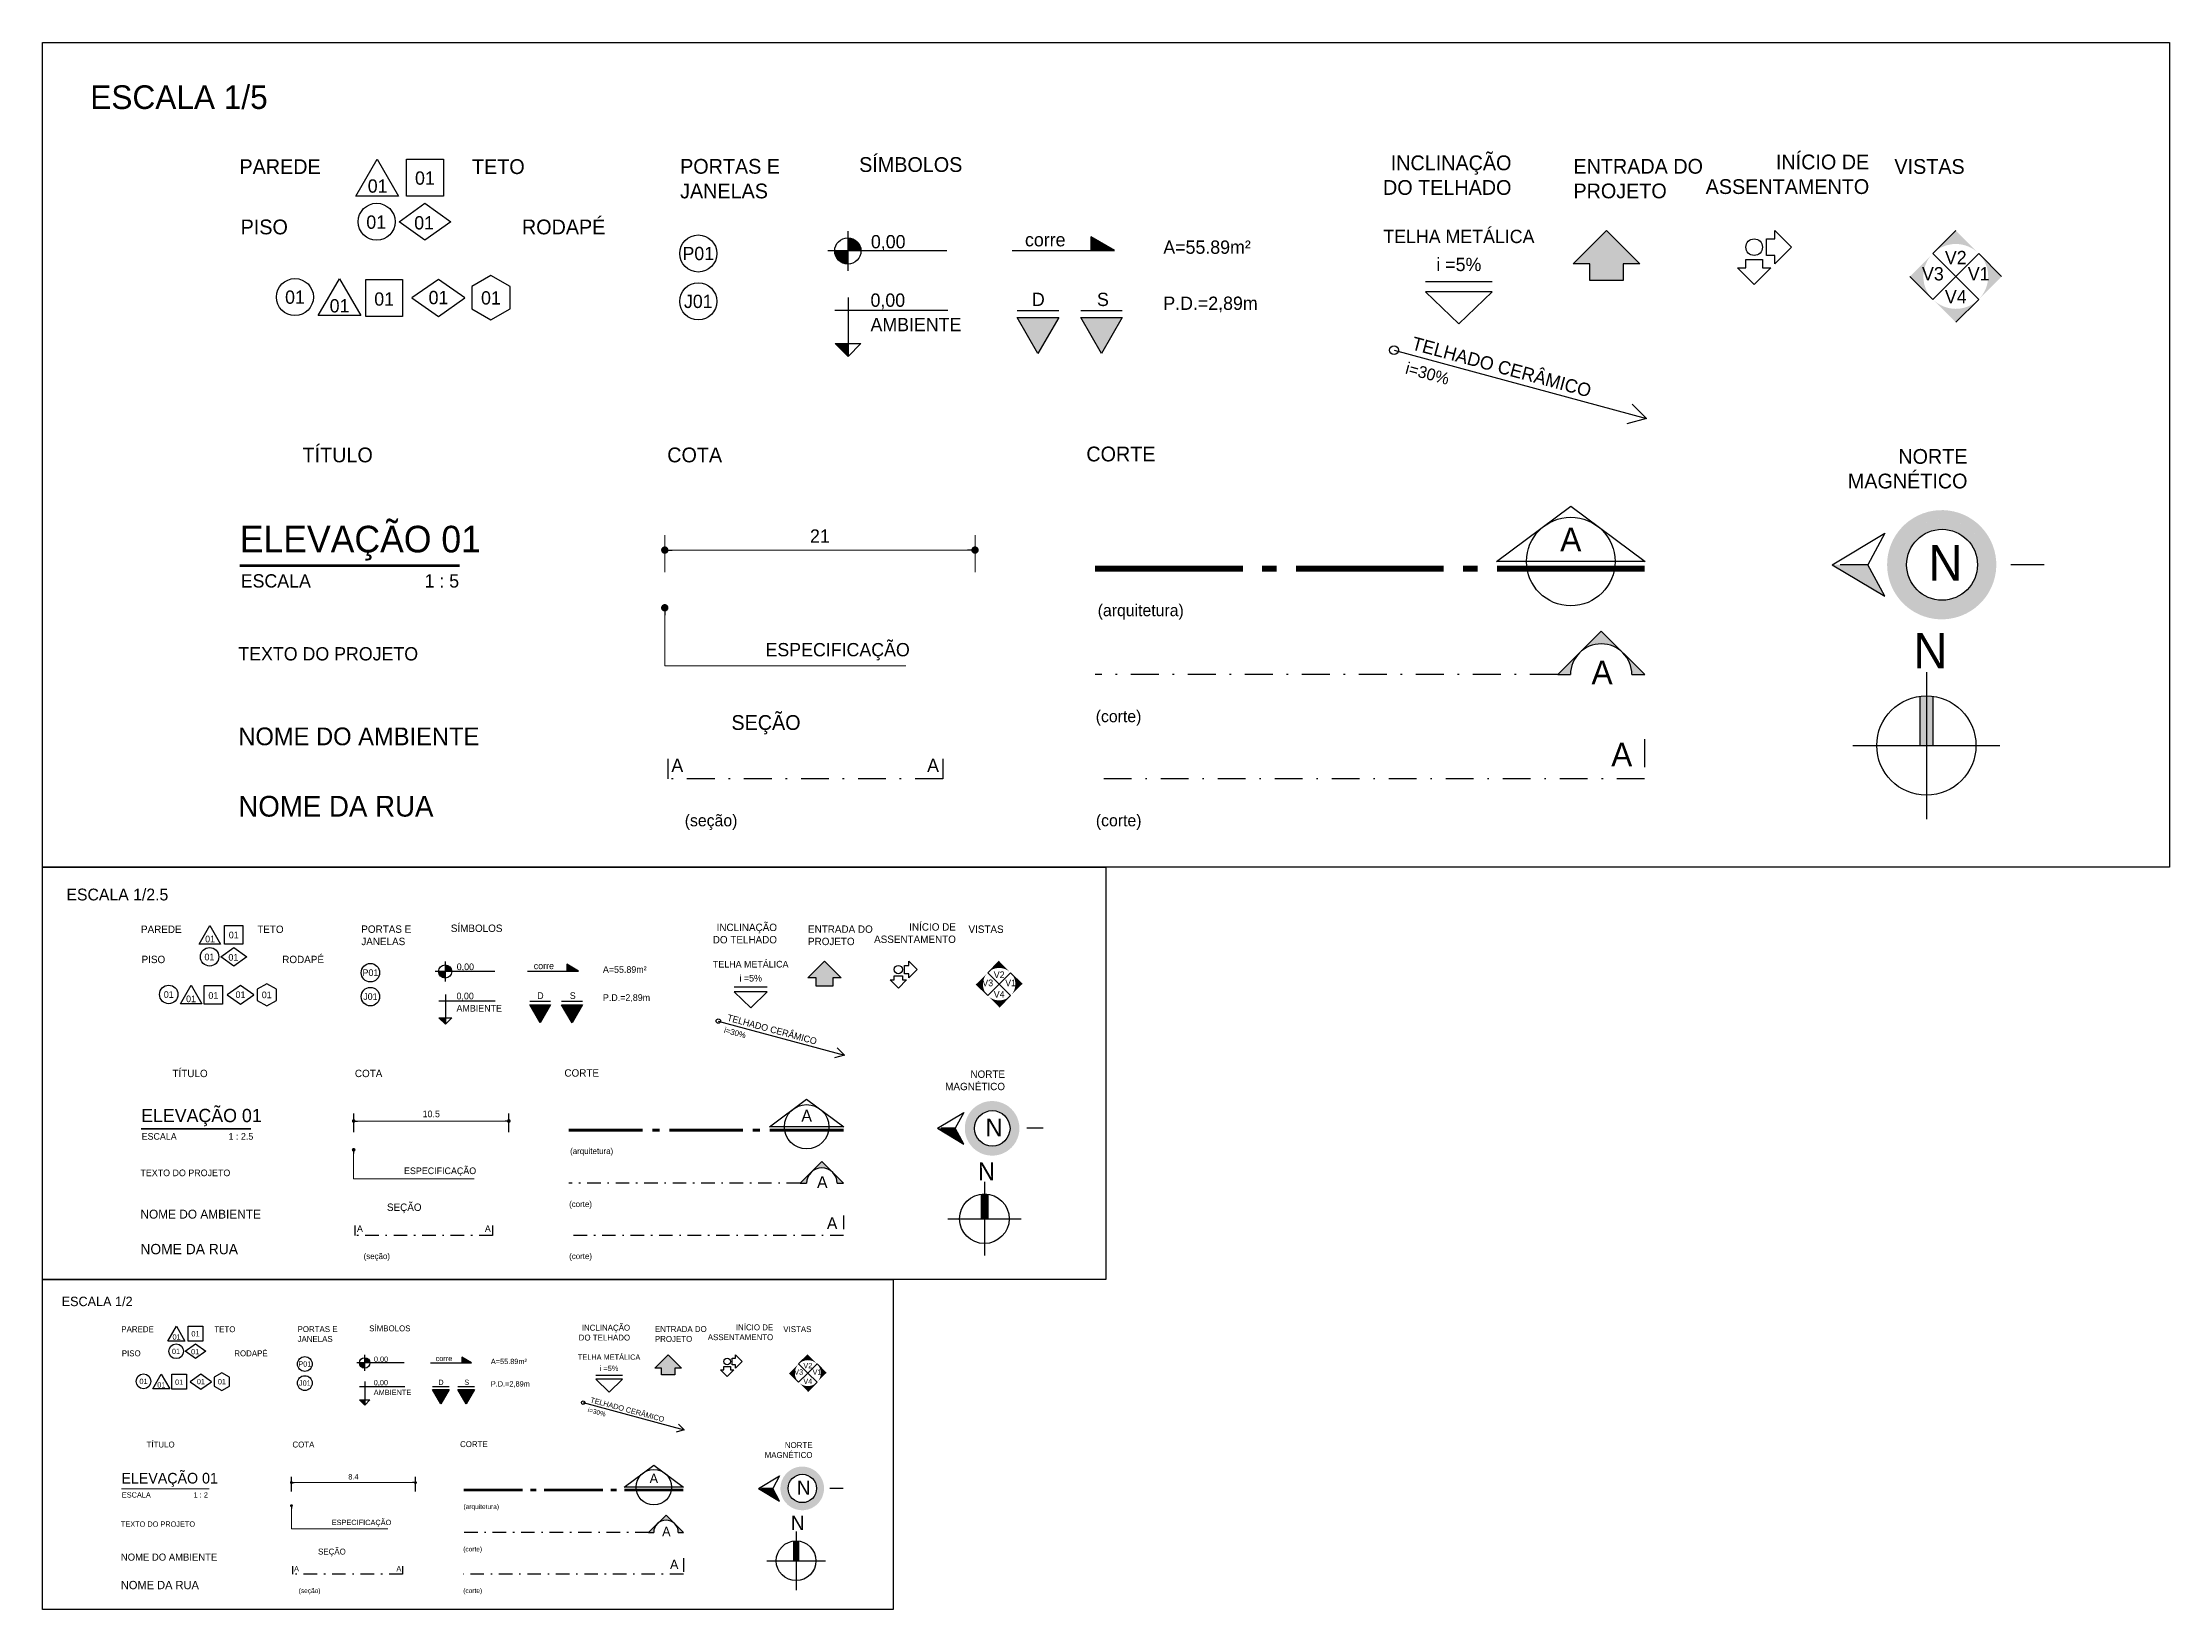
# Model space of a CAD drawing. Header units: centimetres. Extents: x 0 to 1311401, y -389375 to 85618.
# Drawn here: x 40300.7 to 40444.7, y -70903.7 to -70797.6 of the extents above; entities that cross this region are included whole.
import ezdxf
from ezdxf.enums import TextEntityAlignment as Align

# ---------------------------------------------------------------- set-up
doc = ezdxf.new("R2010")
doc.units = ezdxf.units.CM
doc.header["$LTSCALE"] = 4
doc.linetypes.add('DASHDOT', pattern=[25.4, 12.7, -6.35, 0, -6.35])
for name, color, linetype in [('B-CORTE', 4, 'DASHDOT'), ('B-COTAS', 1, 'Continuous'), ('B-SIMBOLOS', 2, 'Continuous'), ('C-TEXTO-02', 2, 'Continuous')]:
    doc.layers.add(name, color=color, linetype=linetype)
doc.layers.add('C-TEXTO-01', color=2, linetype='Continuous', lineweight=20)
doc.layers.add('C-TEXTO-03', color=2, linetype='Continuous', lineweight=20)
doc.styles.add('Esc.2', font='ERASLGHT.TTF', dxfattribs={"height": 0.36})
doc.styles.add('Esc.2.5', font='ERASLGHT.TTF', dxfattribs={"height": 0.45})
doc.styles.add('Esc.5', font='ERASLGHT.TTF', dxfattribs={"height": 0.9})
doc.styles.add('RSA', font='arial.ttf')
doc.styles.add('S0', font='ERASDEMI.TTF')
doc.styles.add('S1', font='romans.shx', dxfattribs={"height": 100})
doc.styles.add('S2', font='romans.shx', dxfattribs={"height": 0.2})
doc.styles.add('Símbolos', font='ERASLGHT.TTF')
doc.dimstyles.new('ARQ2', dxfattribs={"dimscale": 2, "dimtxt": 0.36, "dimasz": 0.1, "dimexe": 0.2, "dimexo": 0.2, "dimgap": 0.1, "dimtad": 1, "dimzin": 12, "dimdsep": 46, "dimtxsty": 'Esc.2', "dimblk1": 'DOT', "dimblk2": 'DOT', "dimsah": 1, "dimcen": 0.4, "dimclrd": 256, "dimclre": 256, "dimclrt": 2, "dimadec": 0, "dimazin": 0, "dimtfac": 1, "dimtix": 1, "dimtmove": 2, "dimatfit": 3, "dimldrblk": 'DOT', "dimfxl": 0.3, "dimfxlon": 1, "dimtolj": 1, "dimtzin": 12, "dimlwd": 9, "dimarcsym": 0})
doc.dimstyles.new('ARQ2.5', dxfattribs={"dimscale": 2.5, "dimtxt": 0.45, "dimasz": 0.1, "dimexe": 0.2, "dimexo": 0.2, "dimgap": 0.1, "dimtad": 1, "dimzin": 12, "dimdsep": 46, "dimtxsty": 'Esc.2.5', "dimblk1": 'DOT', "dimblk2": 'DOT', "dimsah": 1, "dimcen": 0.4, "dimclrd": 256, "dimclre": 256, "dimclrt": 2, "dimadec": 0, "dimazin": 0, "dimtfac": 1, "dimtix": 1, "dimtmove": 2, "dimatfit": 3, "dimldrblk": 'DOT', "dimfxl": 0.3, "dimfxlon": 1, "dimtolj": 1, "dimtzin": 12, "dimlwd": 9, "dimarcsym": 0})
doc.dimstyles.new('ARQ5', dxfattribs={"dimscale": 5, "dimtxt": 0.9, "dimasz": 0.1, "dimexe": 0.2, "dimexo": 0.2, "dimgap": 0.1, "dimtad": 1, "dimzin": 12, "dimdsep": 46, "dimtxsty": 'Esc.5', "dimblk1": 'DOT', "dimblk2": 'DOT', "dimsah": 1, "dimcen": 0.4, "dimclrd": 256, "dimclre": 256, "dimclrt": 2, "dimadec": 0, "dimazin": 0, "dimtfac": 1, "dimtix": 1, "dimtmove": 2, "dimatfit": 3, "dimldrblk": 'DOT', "dimfxl": 0.3, "dimfxlon": 1, "dimtolj": 1, "dimtzin": 12, "dimlwd": 9, "dimlwe": 9, "dimarcsym": 0})

msp = doc.modelspace()

# ---------------------------------------------------------------- texts
at = {"layer": 'B-COTAS', "color": 2, "attachment_point": 1}
for insert, char_height, width, style in [((40349.679, -70838.26), 0.9, 9.19698, 'Esc.5'), ((40325.208, -70873.753), 0.45, 4.59849, 'Esc.2.5'), ((40320.313, -70897.595), 0.36, 3.67879, 'Esc.2')]:
    msp.add_mtext('ESPECIFICAÇÃO', dxfattribs=dict(at, insert=insert, char_height=char_height, width=width, style=style))
at = {"layer": 'C-TEXTO-01', "attachment_point": 7, "style": 'Símbolos'}
for s, insert, char_height in [('corre', (40367.243, -70811.429), 0.9), ('A=55.89m²', (40376.606, -70811.932), 0.9), ('P.D.=2,89m', (40376.606, -70815.883), 0.9), ('corre', (40333.989, -70860.337), 0.45), ('A=55.89m²', (40338.671, -70860.589), 0.45), ('P.D.=2,89m', (40338.671, -70862.564), 0.45), ('corre', (40327.339, -70886.862), 0.36), ('A=55.89m²', (40331.084, -70887.064), 0.36), ('P.D.=2,89m', (40331.084, -70888.644), 0.36)]:
    msp.add_mtext(s, dxfattribs=dict(at, insert=insert, char_height=char_height))
at = {"layer": 'C-TEXTO-01', "attachment_point": 1, "style": 'Símbolos'}
for s, insert, char_height, width in [('TEXTO DO PROJETO', (40313.99, -70838.54), 0.9, 19.59044), ('A', (40405.595, -70839.447), 1.6, 2.48904), ('A', (40406.925, -70845.009), 1.6, 2.26523), ('TEXTO DO PROJETO', (40307.363, -70873.893), 0.45, 9.79522), ('A', (40353.165, -70874.346), 0.8, 1.24452), ('A', (40353.831, -70877.127), 0.8, 1.13262), ('TEXTO DO PROJETO', (40306.038, -70897.707), 0.36, 7.83618), ('A', (40342.68, -70898.07), 0.64, 0.99562), ('A', (40343.212, -70900.295), 0.64, 0.90609)]:
    msp.add_mtext(s, dxfattribs=dict(at, insert=insert, char_height=char_height, width=width))
at = {"layer": 'C-TEXTO-02', "attachment_point": 7, "style": 'Símbolos'}
for insert, char_height in [((40314.088, -70832.68), 1.8), ((40307.412, -70870.963), 0.9), ((40306.077, -70895.363), 0.72)]:
    msp.add_mtext('ELEVAÇÃO 01', dxfattribs=dict(at, insert=insert, char_height=char_height))
at = {"layer": 'C-TEXTO-02', "attachment_point": 1, "style": 'Símbolos'}
for s, insert, char_height, width in [('ESCALA                       1 : 5', (40314.152, -70833.605), 0.9, 20.2541), ('NOME DO AMBIENTE', (40313.99, -70843.979), 1.2, 19.59044), ('ESCALA                     1 : 2.5', (40307.444, -70871.425), 0.45, 10.12705), ('NOME DO AMBIENTE', (40307.363, -70876.612), 0.6, 9.79522), ('ESCALA                     1 : 2', (40306.103, -70895.733), 0.36, 8.10164), ('NOME DO AMBIENTE', (40306.038, -70899.882), 0.48, 7.83618)]:
    msp.add_mtext(s, dxfattribs=dict(at, insert=insert, char_height=char_height, width=width))
at = {"layer": 'C-TEXTO-03', "attachment_point": 1, "style": 'Símbolos'}
for s, insert, char_height, width in [('A', (40343.305, -70846.088), 0.9, 1.02955), ('A', (40360.617, -70846.088), 0.9, 1.02955), ('NOME DA RUA', (40313.99, -70848.607), 1.4, 19.59044), ('A', (40322.021, -70877.667), 0.45, 0.51478), ('A', (40330.677, -70877.667), 0.45, 0.51478), ('NOME DA RUA', (40307.363, -70878.926), 0.7, 9.79522), ('A', (40317.764, -70900.726), 0.36, 0.41182), ('A', (40324.689, -70900.726), 0.36, 0.41182), ('NOME DA RUA', (40306.038, -70901.733), 0.56, 7.83618)]:
    msp.add_mtext(s, dxfattribs=dict(at, insert=insert, char_height=char_height, width=width))
at = {"layer": 'DEFPOINTS', "color": 9, "attachment_point": 7, "style": 'Símbolos'}
for s, insert, char_height in [('ESCALA 1/5', (40303.968, -70802.141), 1.6), ('ESCALA 1/2.5', (40302.352, -70855.693), 0.8), ('ESCALA 1/2', (40302.029, -70883.147), 0.64)]:
    msp.add_mtext(s, dxfattribs=dict(at, insert=insert, char_height=char_height))
at = {"layer": 'DEFPOINTS', "attachment_point": 3, "style": 'Símbolos'}
for s, insert, char_height, width in [('INÍCIO DE \\PASSENTAMENTO', (40424.391, -70805.204), 1, 9.02576), ('\\A1;\\pxql;PAREDE', (40323.092, -70805.52), 1, 9.02576), ('\\A1;\\pxql;TETO', (40338.836, -70805.52), 1, 9.02576), ('\\A1;\\pxql;PORTAS E JANELAS', (40352.922, -70805.5), 1, 9.02576), ('\\A1;SÍMBOLOS', (40363.002, -70805.379), 1, 9.02576), ('INCLINAÇÃO\\PDO TELHADO', (40400.172, -70805.263), 1, 9.02576), ('\\pxql;ENTRADA DO\\PPROJETO', (40413.395, -70805.497), 1, 9.02576), ('{\\fAvantGarde Bk BT|b0|i0|c0|p34;VISTAS}', (40430.853, -70805.509), 1, 9.02576), ('\\A1;\\pxql;{\\fAvantGarde Bk BT|b0|i0|c0|p34;PISO}', (40323.173, -70809.602), 1, 9.02576), ('\\A1;RODAPÉ', (40338.836, -70809.602), 1, 9.02576), ('\\A1;{\\fAvantGarde Bk BT|b0|i0|c0|p34;TÍTULO}', (40323.092, -70825.031), 1, 9.02576), ('\\A1;\\pxql;COTA ', (40352.051, -70825.031), 1, 9.02576), ('{\\fAvantGarde Bk BT|b0|i0|c0|p34;CORTE }', (40376.076, -70824.968), 1, 9.02576), ('NORTE MAGNÉTICO', (40431.043, -70825.131), 1, 9.02576), ('{\\fAvantGarde Bk BT|b0|i0|c0|p34;(arquitetura)}', (40377.991, -70835.643), 0.8, 9.02576), ('{\\fAvantGarde Bk BT|b0|i0|c0|p34;SEÇÃO}', (40352.051, -70843.141), 1, 9.02576), ('{\\fAvantGarde Bk BT|b0|i0|c0|p34;(corte)}', (40375.121, -70842.818), 0.8, 9.02576), ('(seção)', (40347.776, -70849.864), 0.8, 9.02576), ('{\\fAvantGarde Bk BT|b0|i0|c0|p34;(corte)}', (40375.13, -70849.864), 0.8, 9.02576), ('\\A1;\\pxql;PAREDE', (40311.914, -70857.383), 0.5, 4.51288), ('\\A1;\\pxql;TETO', (40319.786, -70857.383), 0.5, 4.51288), ('\\A1;\\pxql;PORTAS E JANELAS', (40326.829, -70857.373), 0.5, 4.51288), ('\\A1;SÍMBOLOS', (40331.869, -70857.312), 0.5, 4.51288), ('INCLINAÇÃO\\PDO TELHADO', (40350.454, -70857.254), 0.5, 4.51288), ('\\pxql;ENTRADA DO\\PPROJETO', (40357.066, -70857.371), 0.5, 4.51288), ('INÍCIO DE \\PASSENTAMENTO', (40362.564, -70857.225), 0.5, 4.51288), ('{\\fAvantGarde Bk BT|b0|i0|c0|p34;VISTAS}', (40365.795, -70857.377), 0.5, 4.51288), ('\\A1;\\pxql;{\\fAvantGarde Bk BT|b0|i0|c0|p34;PISO}', (40311.955, -70859.424), 0.5, 4.51288), ('\\A1;RODAPÉ', (40319.786, -70859.424), 0.5, 4.51288), ('\\A1;{\\fAvantGarde Bk BT|b0|i0|c0|p34;TÍTULO}', (40311.914, -70867.138), 0.5, 4.51288), ('\\A1;\\pxql;COTA ', (40326.394, -70867.138), 0.5, 4.51288), ('{\\fAvantGarde Bk BT|b0|i0|c0|p34;CORTE }', (40338.406, -70867.107), 0.5, 4.51288), ('NORTE MAGNÉTICO', (40365.89, -70867.188), 0.5, 4.51288), ('{\\fAvantGarde Bk BT|b0|i0|c0|p34;(arquitetura)}', (40339.364, -70872.444), 0.4, 4.51288), ('{\\fAvantGarde Bk BT|b0|i0|c0|p34;SEÇÃO}', (40326.394, -70876.193), 0.5, 4.51288), ('{\\fAvantGarde Bk BT|b0|i0|c0|p34;(corte)}', (40337.929, -70876.032), 0.4, 4.51288), ('(seção)', (40324.256, -70879.555), 0.4, 4.51288), ('{\\fAvantGarde Bk BT|b0|i0|c0|p34;(corte)}', (40337.933, -70879.555), 0.4, 4.51288), ('\\A1;\\pxql;PAREDE', (40309.679, -70884.499), 0.4, 3.6103), ('\\A1;\\pxql;TETO', (40315.976, -70884.499), 0.4, 3.6103), ('\\A1;\\pxql;PORTAS E JANELAS', (40321.61, -70884.491), 0.4, 3.6103), ('\\A1;SÍMBOLOS', (40325.643, -70884.442), 0.4, 3.6103), ('INCLINAÇÃO\\PDO TELHADO', (40340.511, -70884.396), 0.4, 3.6103), ('\\pxql;ENTRADA DO\\PPROJETO', (40345.8, -70884.49), 0.4, 3.6103), ('INÍCIO DE \\PASSENTAMENTO', (40350.198, -70884.372), 0.4, 3.6103), ('{\\fAvantGarde Bk BT|b0|i0|c0|p34;VISTAS}', (40352.783, -70884.494), 0.4, 3.6103), ('\\A1;\\pxql;PISO', (40309.711, -70886.132), 0.4, 3.6103), ('\\A1;RODAPÉ', (40315.976, -70886.132), 0.4, 3.6103), ('\\A1;TÍTULO', (40309.679, -70892.303), 0.4, 3.6103), ('\\A1;\\pxql;COTA ', (40321.262, -70892.303), 0.4, 3.6103), ('CORTE ', (40330.872, -70892.278), 0.4, 3.6103), ('NORTE MAGNÉTICO', (40352.859, -70892.343), 0.4, 3.6103), ('(arquitetura)', (40331.638, -70896.548), 0.32, 3.6103), ('SEÇÃO', (40321.262, -70899.547), 0.4, 3.6103), ('(corte)', (40330.49, -70899.418), 0.32, 3.6103), ('(seção)', (40319.552, -70902.236), 0.32, 3.6103), ('(corte)', (40330.494, -70902.236), 0.32, 3.6103)]:
    msp.add_mtext(s, dxfattribs=dict(at, insert=insert, char_height=char_height, width=width))

# ---------------------------------------------------------------- blocks, each defined once
blk = doc.blocks.new('PADRÃO - ESPECIFICAÇÕES')
blk.add_lwpolyline([(-168, 276), (-24, 26), (-312, 26), (-168, 276)])
for points in [[(31, 276), (281, 276), (281, 26), (31, 26)], [(-19, -147), (156, -22), (331, -147), (156, -272)]]:
    blk.add_lwpolyline(points, close=True)
blk.add_circle((-171, -147), 125)
at = {"style": 'S1'}
for tag, p in [('PAREDE', (-164, 50)), ('TETO', (156, 103)), ('PISO', (-151, -195)), ('RODAPÉ', (156, -217))]:
    blk.add_attdef(tag, text='', height=100, dxfattribs=at).set_placement(p, align=Align.CENTER)
blk = doc.blocks.new('*U32')
blk.add_lwpolyline([(0.288, 0), (-0.288, 0), (0, 0.498)], close=True)
at = {"style": 'S2'}
blk.add_attdef('PAREDE', text='', height=0.2, dxfattribs=at).set_placement((0, 0.041), align=Align.CENTER)
blk = doc.blocks.new('PADRÃO - PISO')
blk.add_circle((0, 0), 0.25)
at = {"style": 'S2'}
blk.add_attdef('PISO', text='', height=0.2, dxfattribs=at).set_placement((0, -0.092), align=Align.CENTER)
blk = doc.blocks.new('PADRÃO - TETO')
blk.add_lwpolyline([(-0.25, -0.25), (-0.25, 0.25), (0.25, 0.25), (0.25, -0.25)], close=True)
at = {"style": 'S2'}
blk.add_attdef('TETO', text='', height=0.2, dxfattribs=at).set_placement((0, -0.105), align=Align.CENTER)
blk = doc.blocks.new('*U45')
blk.add_lwpolyline([(0.359, 0.25), (0, 0.5), (0, 0.5), (-0.359, 0.25), (-0.359, 0.25), (0, 0), (0.359, 0.25)])
at = {"style": 'S2'}
blk.add_attdef('RODAPÉ', text='', height=0.2, dxfattribs=at).set_placement((0, 0.145), align=Align.CENTER)
blk = doc.blocks.new('PADRÃO - DIVERSOS')
blk.add_lwpolyline([(0, 0.3), (-0.26, 0.15), (-0.26, -0.15), (0, -0.3), (0.26, -0.15), (0.26, 0.15)], close=True)
at = {"style": 'S2'}
blk.add_attdef('DIVERSOS', text='', height=0.2, dxfattribs=at).set_placement((0, -0.092), align=Align.CENTER)
blk = doc.blocks.new('*U42')
blk.add_hatch(color=256).paths.add_polyline_path([(0.485, 0.485), (0.97, 0), (0.485, -0.485, 0.414214)])
for p, q in [((0.485, 0.485), (0, 0)), ((0.97, 0), (0.485, 0.485)), ((0, 0), (0.485, -0.485))]:
    blk.add_line(p, q)
at = {"layer": 'B-SIMBOLOS', "style": 'S2'}
blk.add_attdef('V1-V2-V3-V4', text='', height=0.2, dxfattribs=at).set_placement((0.485, -0.086), align=Align.CENTER)
blk = doc.blocks.new('*U29')
blk.add_hatch(color=256).paths.add_polyline_path([(0.485, -0.485), (0, -0.97), (-0.485, -0.485, 0.414214)])
for p, q in [((0, 0), (-0.485, -0.485)), ((0.485, -0.485), (0, 0)), ((0, -0.97), (0.485, -0.485))]:
    blk.add_line(p, q)
at = {"layer": 'B-SIMBOLOS', "style": 'S2'}
blk.add_attdef('V1-V2-V3-V4', text='', height=0.2, dxfattribs=at).set_placement((0, -0.571), align=Align.CENTER)
blk = doc.blocks.new('*U30')
blk.add_hatch(color=256).paths.add_polyline_path([(-0.485, -0.485), (-0.97, 0), (-0.485, 0.485, 0.414214)])
for p, q in [((0, 0), (-0.485, 0.485)), ((-0.485, -0.485), (0, 0)), ((-0.97, 0), (-0.485, -0.485))]:
    blk.add_line(p, q)
at = {"layer": 'B-SIMBOLOS', "style": 'S2'}
blk.add_attdef('V1-V2-V3-V4', text='', height=0.2, dxfattribs=at).set_placement((-0.485, -0.086), align=Align.CENTER)
blk = doc.blocks.new('*U31')
blk.add_hatch(color=256).paths.add_polyline_path([(-0.485, 0.485), (0, 0.97), (0.485, 0.485, 0.414214)])
for p, q in [((0, 0.97), (-0.485, 0.485)), ((-0.485, 0.485), (0, 0)), ((0, 0), (0.485, 0.485))]:
    blk.add_line(p, q)
at = {"layer": 'B-SIMBOLOS', "style": 'S2'}
blk.add_attdef('V1-V2-V3-V4', text='', height=0.2, dxfattribs=at).set_placement((0, 0.399), align=Align.CENTER)
blk = doc.blocks.new('*U21')
h = blk.add_hatch(color=256)
h.paths.add_polyline_path([(0.269, 0.178), (0.269, 0), (0.447, 0, 0.414214)])
h.paths.add_polyline_path([(0.269, 0), (0.091, 0, 0.414214), (0.269, -0.178)])
for p, q in [((1.61, 0), (0, 0)), ((0.269, 0.269), (0.269, -0.269))]:
    blk.add_line(p, q)
blk.add_circle((0.269, 0), 0.178)
at = {"style": 'S2'}
blk.add_attdef('NÍVEL', (0.582, 0.036), '', height=0.2, dxfattribs=at)
blk = doc.blocks.new('PADRÃO - NIVEL AMBIENTE1')
blk.add_hatch(color=256).paths.add_polyline_path([(0.269, -0.447), (0.095, -0.447), (0.269, -0.62)])
for p, q in [((0.269, 0.178), (0.269, -0.62)), ((1.621, 0), (0.091, 0)), ((0.269, -0.62), (0.095, -0.447)), ((0.095, -0.447), (0.443, -0.447)), ((0.269, -0.62), (0.443, -0.447))]:
    blk.add_line(p, q)
at = {"style": 'S2'}
for tag, p in [('NÍVEL', (0.572, 0.051)), ('AMBIENTE', (0.572, -0.28))]:
    blk.add_attdef(tag, p, '', height=0.2, dxfattribs=at)
blk = doc.blocks.new('*U33')
blk.add_line((-0.45, 0.573), (0.45, 0.573))
blk.add_lwpolyline([(0, 0), (0.45, 0.433), (-0.45, 0.433)], close=True)
at = {"style": 'S2'}
for tag, p in [('COBERTURA', (0, 1.092)), ('INCLINAÇÃO', (0, 0.713))]:
    blk.add_attdef(tag, text='', height=0.2, dxfattribs=at).set_placement(p, align=Align.CENTER)
blk = doc.blocks.new('*U48')
blk.add_line((-1779.84, 292.55), (-1792.34, 292.55))
blk.add_lwpolyline([(-1786.09, 279.72), (-1792.34, 290.55), (-1779.84, 290.55)], close=True)
at = {"layer": 'C-TEXTO-01', "style": 'Símbolos'}
blk.add_text('S', height=4, dxfattribs=at).set_placement((-1787.45, 294.03))
blk = doc.blocks.new('*U47')
blk.add_line((6.25, 12.83), (-6.25, 12.83))
blk.add_lwpolyline([(0, 0), (-6.25, 10.83), (6.25, 10.83)], close=True)
at = {"layer": 'C-TEXTO-01', "style": 'Símbolos'}
blk.add_text('D', height=4, dxfattribs=at).set_placement((-1.82, 14.31))
blk = doc.blocks.new('DOT')
at = {"color": 0, "linetype": 'ByBlock'}
blk.add_line((-0.5, 0), (-1, 0), dxfattribs=at)
at = {"color": 0, "linetype": 'ByBlock', "const_width": 0.5}
blk.add_lwpolyline([(-0.25, 0, 1), (0.25, 0, 1)], format="xyb", close=True, dxfattribs=at)
blk = doc.blocks.new('*D59')
at = {"layer": 'B-COTAS', "lineweight": 9, "transparency": 16777216}
for p, q in [((40342.86, -70833.47), (40342.86, -70830.97)), ((40343.36, -70831.97), (40363.36, -70831.97)), ((40363.86, -70833.47), (40363.86, -70830.97))]:
    blk.add_line(p, q, dxfattribs=at)
at = {"layer": 'DEFPOINTS', "color": 0, "transparency": 16777216}
for p in [(40363.86, -70831.97), (40342.86, -70839.8), (40363.86, -70839.8)]:
    blk.add_point(p, dxfattribs=at)
at = {"layer": 'B-COTAS', "lineweight": 9, "transparency": 16777216, "xscale": 0.5, "yscale": 0.5, "zscale": 0.5, "rotation": 180}
blk.add_blockref('DOT', (40342.86, -70831.97), dxfattribs=at)
at = {"layer": 'B-COTAS', "lineweight": 9, "transparency": 16777216, "xscale": 0.5, "yscale": 0.5, "zscale": 0.5}
blk.add_blockref('DOT', (40363.86, -70831.97), dxfattribs=at)
at = {"layer": 'B-COTAS', "color": 2, "transparency": 16777216, "insert": (40353.36, -70831.02), "char_height": 0.9, "attachment_point": 5, "style": 'Esc.5'}
blk.add_mtext('\\A1;21', dxfattribs=at)
blk = doc.blocks.new('_Dot')
at = {"color": 0, "linetype": 'ByBlock', "lineweight": -2}
blk.add_line((-0.5, 0), (-1, 0), dxfattribs=at)
at = {"color": 0, "linetype": 'ByBlock', "const_width": 0.5}
blk.add_lwpolyline([(-0.25, 0, 1), (0.25, 0, 1)], format="xyb", close=True, dxfattribs=at)
blk = doc.blocks.new('A$C114277C9')
h = blk.add_hatch(color=256)
h.dxf.hatch_style = 1
h.paths.add_polyline_path([(852, 148), (852, 0), (1109, 0)])
for p, q in [((0, 0), (1109, 0)), ((1109, 0), (852, 148)), ((852, 148), (852, 0))]:
    blk.add_line(p, q)
blk = doc.blocks.new('JANELA')
blk.add_circle((0, 0), 31.2)
at = {"color": 7, "style": 'RSA'}
blk.add_attdef('J', text='', height=20, dxfattribs=at).set_placement((0, 0), align=Align.MIDDLE_CENTER)
blk = doc.blocks.new('SENTIDO INCL')
for p, q in [((0, 0), (295, 0)), ((295, 0), (275.1, 11.5)), ((295, 0), (275.1, -11.5))]:
    blk.add_line(p, q)
blk.add_circle((0, 0), 5)
at = {"color": 7, "style": 'RSA'}
for tag, p in [('SENTIDO', (17.9, 6)), ('INCLINAÇÃO', (18.3, -22.1))]:
    blk.add_attdef(tag, p, '', height=15, dxfattribs=at)
blk = doc.blocks.new('*U28')
for p, q in [((-0.5, 0.25), (0, 0.75)), ((0, 0.75), (0.5, 0.25)), ((-0.25, 0.25), (-0.5, 0.25)), ((-0.25, 0), (-0.25, 0.25)), ((0.25, 0), (-0.25, 0)), ((0.5, 0.25), (0.25, 0.25)), ((0.25, 0.25), (0.25, 0))]:
    blk.add_line(p, q)
blk = doc.blocks.new('*U41')
for p, q in [((0.187, -0.125), (0.187, 0.125)), ((0.187, 0.125), (0.312, 0.125)), ((0.312, 0.25), (0.562, 0)), ((0.312, 0.125), (0.312, 0.25)), ((0.562, 0), (0.312, -0.25)), ((0, -0.562), (-0.25, -0.313)), ((-0.25, -0.313), (-0.125, -0.313)), ((-0.125, -0.313), (-0.125, -0.187)), ((-0.125, -0.187), (0.125, -0.187)), ((0.25, -0.313), (0, -0.562)), ((0.125, -0.187), (0.125, -0.313)), ((0.125, -0.313), (0.25, -0.313)), ((0.312, -0.125), (0.187, -0.125)), ((0.312, -0.25), (0.312, -0.125))]:
    blk.add_line(p, q)
blk.add_circle((0, 0), 0.125)
blk = doc.blocks.new('*U40')
blk.add_lwpolyline([(40.25, 5.28), (46.53, 0.6), (33.97, 0.6)], close=True)
at = {"ltscale": 0.7, "const_width": 0.5}
for points in [[(12.5, 0), (0, 0)], [(15.37, 0), (14.12, 0)], [(29.5, 0), (17, 0)], [(32.37, 0), (31.12, 0)], [(46.5, 0), (34, 0)]]:
    blk.add_lwpolyline(points, dxfattribs=at)
blk.add_circle((40.25, 0.6), 3.75)
at = {"style": 'S0'}
blk.add_attdef('LETRA_CORTE', text='', height=2, dxfattribs=at).set_placement((40.25, 2.48), align=Align.MIDDLE_CENTER)
blk = doc.blocks.new('A$C7EF14637')
at = {"layer": 'B-SIMBOLOS'}
h = blk.add_hatch(color=251, dxfattribs=at)
h.dxf.hatch_style = 1
h.set_gradient(color1=(90, 98, 114), color2=(235, 235, 235), tint=0.01, name='INVCYLINDER')
h.paths.add_polyline_path([(48.32, -14.64, 1), (25.76, 14.63, 1)])
h.paths.add_polyline_path([(27.68, 12.14, -1), (46.4, -12.15, -1)], flags=16)
h.paths.add_polyline_path([(29.67, 9.56, -1), (44.42, -9.58, -1)], flags=0)
h.paths.add_polyline_path([(35.01, -8.05), (33.9, -6.62), (37.87, 5.17), (29.68, -1.14), (28.69, 0.14), (39.1, 8.16), (40.16, 6.77), (36.19, -5.04), (44.39, 1.29), (45.41, -0.04)], flags=0)
h = blk.add_hatch(color=251, dxfattribs=at)
h.dxf.hatch_style = 1
h.set_gradient(color1=(90, 98, 114), color2=(235, 235, 235), tint=0.01, name='INVCYLINDER')
h.paths.add_polyline_path([(46.4, -12.15, 1), (27.68, 12.14, 1)])
h.paths.add_polyline_path([(29.67, 9.56, -1), (44.42, -9.58, -1)], flags=16)
h.paths.add_polyline_path([(35.01, -8.05), (33.9, -6.62), (37.87, 5.17), (29.68, -1.14), (28.69, 0.14), (39.1, 8.16), (40.16, 6.77), (36.19, -5.04), (44.39, 1.29), (45.41, -0.04)], flags=0)
blk.add_hatch(color=256, dxfattribs=at).paths.add_polyline_path([(0, 0), (17.83, -10.63), (12.08, 0)])
for p, q in [((0, 0), (17.83, 10.63)), ((17.83, 10.63), (12.08, 0)), ((0, 0), (17.83, -10.63)), ((12.08, 0), (2.63, 0)), ((17.83, -10.63), (12.08, 0)), ((71.68, 0), (60.42, 0))]:
    blk.add_line(p, q, dxfattribs=at)
blk.add_circle((37.16, -0.02), 11.99, dxfattribs=at)
at = {"layer": 'C-TEXTO-03', "insert": (32.52, 6.64), "char_height": 12, "width": 11.9206, "attachment_point": 1, "style": 'Símbolos'}
blk.add_mtext('N', dxfattribs=at)
blk = doc.blocks.new('A$C6AB97AFF')
at = {"layer": 'B-SIMBOLOS'}
h = blk.add_hatch(color=252, dxfattribs=at)
h.set_gradient(color1=(132, 132, 132), one_color=1, tint=1, name='INVCURVED')
h.paths.add_polyline_path([(2.19, 16.65, 0.032761), (0, 16.79), (0, 0), (2.19, 0)])
h.paths.add_polyline_path([(0, 16.79, 0.032761), (-2.19, 16.65), (-2.19, 0), (0, 0)])
for p, q in [((0, 24.86), (0, -24.86)), ((-2.19, 16.65), (-2.19, 0)), ((2.19, 16.65), (2.19, 0)), ((-24.86, 0), (24.86, 0))]:
    blk.add_line(p, q, dxfattribs=at)
blk.add_circle((0, 0), 16.79, dxfattribs=at)
at = {"layer": 'C-TEXTO-03', "insert": (-4.41, 38.08), "char_height": 12, "width": 11.9206, "attachment_point": 1, "style": 'Símbolos'}
blk.add_mtext('N', dxfattribs=at)
blk = doc.blocks.new('A$C4B335074')
at = {"layer": 'B-CORTE', "linetype": 'Continuous'}
h = blk.add_hatch(color=256, dxfattribs=at)
h.paths.add_polyline_path([(14.71, 14.71), (7.35, 7.35, -0.414214), (22.06, 7.35)])
h.paths.add_polyline_path([(22.06, 7.35, -0.198912), (25.11, 0), (29.42, 0)])
h.paths.add_polyline_path([(7.35, 7.35), (0, 0), (4.31, 0, -0.198912)])
for p, q in [((14.71, 14.71), (0, 0)), ((29.42, 0), (14.71, 14.71)), ((0, 0), (4.31, 0)), ((25.11, 0), (29.42, 0))]:
    blk.add_line(p, q, dxfattribs=at)
at = {"layer": 'B-CORTE', "linetype": 'Continuous', "ltscale": 0.4}
blk.add_arc((14.71, 0), 10.4, 0, 180, dxfattribs=at)
blk = doc.blocks.new('*D60')
at = {"layer": 'B-COTAS', "lineweight": -2, "transparency": 16777216}
for p, q in [((40321.8, -70871.36), (40321.8, -70870.11)), ((40332.3, -70871.36), (40332.3, -70870.11))]:
    blk.add_line(p, q, dxfattribs=at)
at = {"layer": 'B-COTAS', "lineweight": 9, "transparency": 16777216}
blk.add_line((40322.05, -70870.61), (40332.05, -70870.61), dxfattribs=at)
at = {"layer": 'DEFPOINTS', "color": 0, "transparency": 16777216}
for p in [(40332.3, -70870.61), (40321.8, -70874.52), (40332.3, -70874.52)]:
    blk.add_point(p, dxfattribs=at)
at = {"layer": 'B-COTAS', "lineweight": 9, "transparency": 16777216, "xscale": 0.25, "yscale": 0.25, "zscale": 0.25, "rotation": 180}
blk.add_blockref('DOT', (40321.8, -70870.61), dxfattribs=at)
at = {"layer": 'B-COTAS', "lineweight": 9, "transparency": 16777216, "xscale": 0.25, "yscale": 0.25, "zscale": 0.25}
blk.add_blockref('DOT', (40332.3, -70870.61), dxfattribs=at)
at = {"layer": 'B-COTAS', "color": 2, "transparency": 16777216, "insert": (40327.05, -70870.13), "char_height": 0.45, "attachment_point": 5, "style": 'Esc.2.5'}
blk.add_mtext('\\A1;10.5', dxfattribs=at)
blk = doc.blocks.new('*D61')
at = {"layer": 'B-COTAS', "lineweight": -2, "transparency": 16777216}
for p, q in [((40317.58, -70895.68), (40317.58, -70894.68)), ((40325.98, -70895.68), (40325.98, -70894.68))]:
    blk.add_line(p, q, dxfattribs=at)
at = {"layer": 'B-COTAS', "lineweight": 9, "transparency": 16777216}
blk.add_line((40317.78, -70895.08), (40325.78, -70895.08), dxfattribs=at)
at = {"layer": 'DEFPOINTS', "color": 0, "transparency": 16777216}
for p in [(40325.98, -70895.08), (40317.58, -70898.21), (40325.98, -70898.21)]:
    blk.add_point(p, dxfattribs=at)
at = {"layer": 'B-COTAS', "lineweight": 9, "transparency": 16777216, "xscale": 0.2, "yscale": 0.2, "zscale": 0.2, "rotation": 180}
blk.add_blockref('DOT', (40317.58, -70895.08), dxfattribs=at)
at = {"layer": 'B-COTAS', "lineweight": 9, "transparency": 16777216, "xscale": 0.2, "yscale": 0.2, "zscale": 0.2}
blk.add_blockref('DOT', (40325.98, -70895.08), dxfattribs=at)
at = {"layer": 'B-COTAS', "color": 2, "transparency": 16777216, "insert": (40321.78, -70894.69), "char_height": 0.36, "attachment_point": 5, "style": 'Esc.2'}
blk.add_mtext('\\A1;8.4', dxfattribs=at)

# ---------------------------------------------------------------- dimensions: what is measured, and where the dimension line sits
at = {"layer": 'B-COTAS'}
for base, p1, p2, dimstyle, picture, middle in [((40363.857, -70831.97), (40342.857, -70839.798), (40363.857, -70839.801), 'ARQ5', '*D59', (40353.357, -70831.015)), ((40325.985, -70895.079), (40317.585, -70898.21), (40325.985, -70898.211), 'ARQ2', '*D61', (40321.785, -70894.694))]:
    dim = msp.add_linear_dim(base=base, p1=p1, p2=p2, dimstyle=dimstyle, dxfattribs=at)
    dim.commit()
    dim.dimension.update_dxf_attribs({"geometry": picture, "text_midpoint": middle})
dim = msp.add_linear_dim(base=(40332.297, -70870.608), p1=(40321.797, -70874.522), p2=(40332.297, -70874.523), dimstyle='ARQ2.5', override={"dimtxsty": 'Esc.2.5'}, dxfattribs=at)
dim.commit()
dim.dimension.update_dxf_attribs({"geometry": '*D60', "text_midpoint": (40327.047, -70870.127)})

# ---------------------------------------------------------------- hatches: boundary and pattern name
at = {"layer": 'B-SIMBOLOS'}
h = msp.add_hatch(color=256, dxfattribs=at)
h.dxf.hatch_style = 1
h.paths.add_polyline_path([(40406.604, -70810.346), (40404.354, -70812.596), (40405.479, -70812.596), (40405.479, -70813.721), (40407.729, -70813.721), (40407.729, -70812.596), (40408.854, -70812.596)])
h = msp.add_hatch(color=256, dxfattribs=at)
h.dxf.hatch_style = 1
h.paths.add_polyline_path([(40369.527, -70816.237), (40366.714, -70816.237), (40368.12, -70818.673)])
h = msp.add_hatch(color=256, dxfattribs=at)
h.dxf.hatch_style = 1
h.paths.add_polyline_path([(40373.827, -70816.238), (40371.015, -70816.238), (40372.421, -70818.673)])
h = msp.add_hatch(color=256, dxfattribs=at)
h.dxf.hatch_style = 1
h.paths.add_polyline_path([(40353.67, -70859.796), (40352.545, -70860.921), (40353.108, -70860.921), (40353.108, -70861.483), (40354.233, -70861.483), (40354.233, -70860.921), (40354.795, -70860.921)])
h = msp.add_hatch(color=256, dxfattribs=at)
h.dxf.hatch_style = 1
h.paths.add_polyline_path([(40335.131, -70862.741), (40333.725, -70862.741), (40334.428, -70863.959)])
h = msp.add_hatch(color=256, dxfattribs=at)
h.dxf.hatch_style = 1
h.paths.add_polyline_path([(40337.282, -70862.742), (40335.875, -70862.742), (40336.579, -70863.959)])
h = msp.add_hatch(color=256, dxfattribs=at)
h.dxf.hatch_style = 1
h.paths.add_polyline_path([(40343.084, -70886.429), (40342.184, -70887.329), (40342.634, -70887.329), (40342.634, -70887.779), (40343.534, -70887.779), (40343.534, -70887.329), (40343.984, -70887.329)])
h = msp.add_hatch(color=256, dxfattribs=at)
h.dxf.hatch_style = 1
h.paths.add_polyline_path([(40328.252, -70888.786), (40327.127, -70888.786), (40327.69, -70889.76)])
h = msp.add_hatch(color=256, dxfattribs=at)
h.dxf.hatch_style = 1
h.paths.add_polyline_path([(40329.973, -70888.786), (40328.848, -70888.786), (40329.41, -70889.76)])

# ---------------------------------------------------------------- linework, layer by layer
at = {"layer": 'B-CORTE', "ltscale": 0.037}
msp.add_line((40403.307, -70840.4), (40371.99, -70840.4), dxfattribs=at)
at = {"layer": 'B-CORTE', "ltscale": 0.018}
for p, q in [((40352.022, -70874.823), (40336.363, -70874.823)), ((40341.765, -70898.451), (40329.238, -70898.451))]:
    msp.add_line(p, q, dxfattribs=at)
at = {"layer": 'B-CORTE', "ltscale": 0.037}
for points in [[(40409.19, -70844.772), (40409.19, -70847.447), (40371.99, -70847.447)], [(40361.678, -70846.109), (40361.678, -70847.447), (40343.078, -70847.447), (40343.078, -70846.109)]]:
    msp.add_lwpolyline(points, dxfattribs=at)
at = {"layer": 'B-CORTE', "ltscale": 0.018}
for points in [[(40331.207, -70877.677), (40331.207, -70878.346), (40321.907, -70878.346), (40321.907, -70877.677)], [(40354.963, -70877.009), (40354.963, -70878.346), (40336.363, -70878.346)], [(40325.113, -70900.735), (40325.113, -70901.269), (40317.673, -70901.269), (40317.673, -70900.735)], [(40344.118, -70900.2), (40344.118, -70901.269), (40329.238, -70901.269)]]:
    msp.add_lwpolyline(points, dxfattribs=at)
at = {"layer": 'C-TEXTO-01'}
for points, const_width in [([(40314.088, -70833.025), (40328.982, -70833.025)], 0.2), ([(40307.412, -70871.135), (40314.859, -70871.135)], 0.1), ([(40306.077, -70895.501), (40312.035, -70895.501)], 0.08)]:
    msp.add_lwpolyline(points, dxfattribs=dict(at, const_width=const_width))
at = {"layer": 'DEFPOINTS', "color": 9}
for points in [[(40300.736, -70797.623), (40444.716, -70797.623), (40444.716, -70853.434), (40300.736, -70853.434)], [(40300.736, -70853.434), (40372.726, -70853.434), (40372.726, -70881.34), (40300.736, -70881.34)], [(40300.736, -70881.34), (40358.328, -70881.34), (40358.328, -70903.664), (40300.736, -70903.664)]]:
    msp.add_lwpolyline(points, close=True, dxfattribs=at)

# ---------------------------------------------------------------- block references
at = {"layer": 'B-CORTE'}
for p, xscale, yscale, zscale in [((40403.307, -70840.4), 0.2000000000007276, 0.2000000000007276, 0.2000000000007276), ((40352.022, -70874.823), 0.09999999999854481, 0.09999999999854481, 0.09999999999854481), ((40341.765, -70898.451), 0.07999999999901775, 0.07999999999901775, 0.07999999999901775)]:
    msp.add_blockref('A$C4B335074', p, dxfattribs=dict(at, xscale=xscale, yscale=yscale, zscale=zscale))
at = {"layer": 'B-SIMBOLOS'}
ref = msp.add_blockref('PADRÃO - ESPECIFICAÇÕES', (40325.065, -70808.277), dxfattribs=dict(at, xscale=0.01000000000203727, yscale=0.01000000000203727, zscale=0.01000000000203727))
ref.add_attrib('RODAPÉ', '01', dxfattribs={"layer": 'C-TEXTO-01', "height": 0.9, "style": 'Símbolos'}).set_placement((40326.567, -70810.271), align=Align.CENTER)
ref.add_attrib('TETO', '01', dxfattribs={"layer": 'C-TEXTO-01', "height": 0.9, "style": 'Símbolos'}).set_placement((40326.62, -70807.244), align=Align.CENTER)
ref.add_attrib('PISO', '01', dxfattribs={"layer": 'C-TEXTO-01', "height": 0.9, "style": 'Símbolos'}).set_placement((40323.324, -70810.227), align=Align.CENTER)
ref.add_attrib('PAREDE', '01', dxfattribs={"layer": 'C-TEXTO-01', "height": 0.9, "style": 'Símbolos'}).set_placement((40323.42, -70807.782), align=Align.CENTER)
ref = msp.add_blockref('JANELA', (40345.126, -70811.899), dxfattribs=dict(at, xscale=0.04017857142753201, yscale=0.04017857142753201, zscale=0.04017857142753201))
ref.add_attrib('J', 'P01', dxfattribs={"layer": 'C-TEXTO-01', "color": 1, "height": 0.9, "style": 'Símbolos'}).set_placement((40345.126, -70811.899), align=Align.MIDDLE_CENTER)
ref = msp.add_blockref('*U21', (40353.904, -70811.728), dxfattribs=dict(at, xscale=5, yscale=5, zscale=5))
ref.add_attrib('NÍVEL', '0,00', (40356.812, -70811.549), dxfattribs={"layer": 'C-TEXTO-01', "height": 0.9, "style": 'Esc.5'})
ref = msp.add_blockref('*U33', (40396.614, -70816.655), dxfattribs=dict(at, xscale=5, yscale=5, zscale=5))
ref.add_attrib('COBERTURA', 'TELHA METÁLICA', dxfattribs={"layer": 'C-TEXTO-01', "height": 0.9, "style": 'Símbolos'}).set_placement((40396.614, -70811.194), align=Align.CENTER)
ref.add_attrib('INCLINAÇÃO', 'i =5%', dxfattribs={"layer": 'C-TEXTO-01', "height": 0.9, "style": 'Símbolos'}).set_placement((40396.614, -70813.089), align=Align.CENTER)
for name, p, xscale, yscale, zscale in [('*U28', (40406.604, -70813.721), 4.5, 4.5, 4.5), ('*U41', (40416.604, -70811.471), 4.5, 4.5, 4.5), ('A$C114277C9', (40366.374, -70811.685), 0.006249999998544808, 0.006249999998544808, 0.006249999998544808), ('*U47', (40368.12, -70818.673), 0.2249999999985448, 0.2249999999985448, 0.2249999999985448), ('*U48', (40774.292, -70881.611), 0.2249999999985448, 0.2249999999985448, 0.2249999999985448), ('A$C114277C9', (40333.555, -70860.465), 0.003124999999272404, 0.003124999999272404, 0.003124999999272404), ('*U28', (40353.67, -70861.483), 2.25, 2.25, 2.25), ('*U41', (40358.67, -70860.358), 2.25, 2.25, 2.25), ('*U47', (40334.428, -70863.959), 0.1124999999992724, 0.1124999999992724, 0.1124999999992724), ('*U48', (40537.514, -70895.428), 0.1124999999992724, 0.1124999999992724, 0.1124999999992724), ('A$C114277C9', (40326.991, -70886.965), 0.002499999999599822, 0.002499999999599822, 0.002499999999599822), ('*U28', (40343.084, -70887.779), 1.800000000000182, 1.800000000000182, 1.800000000000182), ('*U41', (40347.083, -70886.879), 1.800000000000182, 1.800000000000182, 1.800000000000182), ('*U47', (40327.69, -70889.76), 0.08999999999923602, 0.08999999999923602, 0.08999999999923602), ('*U48', (40490.159, -70914.935), 0.08999999999923602, 0.08999999999923602, 0.08999999999923602)]:
    msp.add_blockref(name, p, dxfattribs=dict(at, xscale=xscale, yscale=yscale, zscale=zscale))
ref = msp.add_blockref('*U31', (40430.251, -70813.45), dxfattribs=dict(at, xscale=3.200000000000728, yscale=3.200000000000728, zscale=3.200000000000728))
ref.add_attrib('V1-V2-V3-V4', 'V2', dxfattribs={"layer": 'C-TEXTO-01', "height": 0.9, "style": 'Símbolos'}).set_placement((40430.251, -70812.172), align=Align.MIDDLE_CENTER)
ref = msp.add_blockref('*U30', (40430.251, -70813.45), dxfattribs=dict(at, xscale=3.200000000000728, yscale=3.200000000000728, zscale=3.200000000000728))
ref.add_attrib('V1-V2-V3-V4', 'V3', dxfattribs={"layer": 'C-TEXTO-01', "height": 0.9, "style": 'Símbolos'}).set_placement((40428.7, -70813.723), align=Align.CENTER)
ref = msp.add_blockref('*U42', (40430.251, -70813.45), dxfattribs=dict(at, xscale=3.200000000000728, yscale=3.200000000000728, zscale=3.200000000000728))
ref.add_attrib('V1-V2-V3-V4', 'V1', dxfattribs={"layer": 'C-TEXTO-01', "height": 0.9, "style": 'Símbolos'}).set_placement((40431.803, -70813.723), align=Align.CENTER)
ref = msp.add_blockref('PADRÃO - PISO', (40317.825, -70814.845), dxfattribs=dict(at, xscale=5, yscale=5, zscale=5))
ref.add_attrib('PISO', '01', dxfattribs={"layer": 'C-TEXTO-01', "height": 0.9, "style": 'Símbolos'}).set_placement((40317.825, -70815.303), align=Align.CENTER)
ref = msp.add_blockref('*U32', (40320.842, -70816.095), dxfattribs=dict(at, xscale=5, yscale=5, zscale=5))
ref.add_attrib('PAREDE', '01', dxfattribs={"layer": 'C-TEXTO-01', "height": 0.9, "style": 'Símbolos'}).set_placement((40320.842, -70815.888), align=Align.CENTER)
ref = msp.add_blockref('PADRÃO - DIVERSOS', (40331.09, -70814.893), dxfattribs=dict(at, xscale=5, yscale=5, zscale=5))
ref.add_attrib('DIVERSOS', '01', dxfattribs={"layer": 'C-TEXTO-01', "height": 0.9, "style": 'Símbolos'}).set_placement((40331.09, -70815.351), align=Align.CENTER)
ref = msp.add_blockref('*U29', (40430.251, -70813.45), dxfattribs=dict(at, xscale=3.200000000000728, yscale=3.200000000000728, zscale=3.200000000000728))
ref.add_attrib('V1-V2-V3-V4', 'V4', dxfattribs={"layer": 'C-TEXTO-01', "height": 0.9, "style": 'Símbolos'}).set_placement((40430.251, -70815.275), align=Align.CENTER)
ref = msp.add_blockref('PADRÃO - TETO', (40323.861, -70814.903), dxfattribs=dict(at, xscale=5, yscale=5, zscale=5))
ref.add_attrib('TETO', '01', dxfattribs={"layer": 'C-TEXTO-01', "height": 0.9, "style": 'Símbolos'}).set_placement((40323.861, -70815.43), align=Align.CENTER)
ref = msp.add_blockref('*U45', (40327.539, -70816.153), dxfattribs=dict(at, xscale=5, yscale=5, zscale=5))
ref.add_attrib('RODAPÉ', '01', dxfattribs={"layer": 'C-TEXTO-01', "height": 0.9, "style": 'Símbolos'}).set_placement((40327.539, -70815.331), align=Align.CENTER)
ref = msp.add_blockref('JANELA', (40345.126, -70815.138), dxfattribs=dict(at, xscale=0.04017857142753201, yscale=0.04017857142753201, zscale=0.04017857142753201))
ref.add_attrib('J', 'J01', dxfattribs={"layer": 'C-TEXTO-01', "color": 1, "height": 0.9, "style": 'Símbolos'}).set_placement((40345.126, -70815.138), align=Align.MIDDLE_CENTER)
ref = msp.add_blockref('PADRÃO - NIVEL AMBIENTE1', (40353.925, -70815.76), dxfattribs=dict(at, xscale=5, yscale=5, zscale=5))
ref.add_attrib('NÍVEL', '0,00', (40356.786, -70815.505), dxfattribs={"layer": 'C-TEXTO-01', "height": 0.9, "style": 'Símbolos'})
ref.add_attrib('AMBIENTE', 'AMBIENTE', (40356.786, -70817.162), dxfattribs={"layer": 'C-TEXTO-01', "height": 0.9, "style": 'Símbolos'})
ref = msp.add_blockref('SENTIDO INCL', (40392.225, -70818.443), dxfattribs=dict(at, xscale=0.05999999999893461, yscale=0.05999999999893461, zscale=0.05999999999893461, rotation=344.8662196918109))
ref.add_attrib('INCLINAÇÃO', 'i=30%', (40392.936, -70820.01), dxfattribs={"layer": 'C-TEXTO-01', "height": 0.8, "rotation": 344.86622, "style": 'Símbolos'})
ref.add_attrib('SENTIDO', 'TELHADO CERÂMICO', (40393.354, -70818.378), dxfattribs={"layer": 'C-TEXTO-01', "height": 0.9, "rotation": 344.86622, "style": 'Símbolos'})
ref = msp.add_blockref('*U40', (40371.99, -70833.225), dxfattribs=dict(at, xscale=0.7999999999992724, yscale=0.7999999999992724, zscale=0.7999999999992724))
ref.add_attrib('LETRA_CORTE', 'A', dxfattribs={"layer": 'C-TEXTO-01', "lineweight": -2, "height": 1.6, "style": 'Símbolos'}).set_placement((40404.19, -70831.245), align=Align.MIDDLE_CENTER)
ref = msp.add_blockref('PADRÃO - ESPECIFICAÇÕES', (40312.901, -70858.762), dxfattribs=dict(at, xscale=0.005000000001018634, yscale=0.005000000001018634, zscale=0.005000000001018634))
ref.add_attrib('RODAPÉ', '01', dxfattribs={"layer": 'C-TEXTO-01', "height": 0.45, "style": 'Símbolos'}).set_placement((40313.652, -70859.758), align=Align.CENTER)
ref.add_attrib('TETO', '01', dxfattribs={"layer": 'C-TEXTO-01', "height": 0.45, "style": 'Símbolos'}).set_placement((40313.678, -70858.245), align=Align.CENTER)
ref.add_attrib('PISO', '01', dxfattribs={"layer": 'C-TEXTO-01', "height": 0.45, "style": 'Símbolos'}).set_placement((40312.03, -70859.736), align=Align.CENTER)
ref.add_attrib('PAREDE', '01', dxfattribs={"layer": 'C-TEXTO-01', "height": 0.45, "style": 'Símbolos'}).set_placement((40312.078, -70858.514), align=Align.CENTER)
ref = msp.add_blockref('*U33', (40348.675, -70862.95), dxfattribs=dict(at, xscale=2.5, yscale=2.5, zscale=2.5))
ref.add_attrib('COBERTURA', 'TELHA METÁLICA', dxfattribs={"layer": 'C-TEXTO-01', "height": 0.45, "style": 'Símbolos'}).set_placement((40348.675, -70860.22), align=Align.CENTER)
ref.add_attrib('INCLINAÇÃO', 'i =5%', dxfattribs={"layer": 'C-TEXTO-01', "height": 0.45, "style": 'Símbolos'}).set_placement((40348.675, -70861.168), align=Align.CENTER)
ref = msp.add_blockref('JANELA', (40322.931, -70860.572), dxfattribs=dict(at, xscale=0.020089285713766, yscale=0.020089285713766, zscale=0.020089285713766))
ref.add_attrib('J', 'P01', dxfattribs={"layer": 'C-TEXTO-01', "color": 1, "height": 0.45, "style": 'Símbolos'}).set_placement((40322.931, -70860.572), align=Align.MIDDLE_CENTER)
ref = msp.add_blockref('*U21', (40327.32, -70860.487), dxfattribs=dict(at, xscale=2.5, yscale=2.5, zscale=2.5))
ref.add_attrib('NÍVEL', '0,00', (40328.774, -70860.397), dxfattribs={"layer": 'C-TEXTO-01', "height": 0.45, "style": 'Esc.2.5'})
ref = msp.add_blockref('*U30', (40365.494, -70861.348), dxfattribs=dict(at, xscale=1.599999999998545, yscale=1.599999999998545, zscale=1.599999999998545))
ref.add_attrib('V1-V2-V3-V4', 'V3', dxfattribs={"layer": 'C-TEXTO-01', "height": 0.45, "style": 'Símbolos'}).set_placement((40364.718, -70861.485), align=Align.CENTER)
ref = msp.add_blockref('*U31', (40365.494, -70861.348), dxfattribs=dict(at, xscale=1.599999999998545, yscale=1.599999999998545, zscale=1.599999999998545))
ref.add_attrib('V1-V2-V3-V4', 'V2', dxfattribs={"layer": 'C-TEXTO-01', "height": 0.45, "style": 'Símbolos'}).set_placement((40365.494, -70860.709), align=Align.MIDDLE_CENTER)
ref = msp.add_blockref('*U42', (40365.494, -70861.348), dxfattribs=dict(at, xscale=1.599999999998545, yscale=1.599999999998545, zscale=1.599999999998545))
ref.add_attrib('V1-V2-V3-V4', 'V1', dxfattribs={"layer": 'C-TEXTO-01', "height": 0.45, "style": 'Símbolos'}).set_placement((40366.27, -70861.485), align=Align.CENTER)
ref = msp.add_blockref('PADRÃO - PISO', (40309.281, -70862.045), dxfattribs=dict(at, xscale=2.5, yscale=2.5, zscale=2.5))
ref.add_attrib('PISO', '01', dxfattribs={"layer": 'C-TEXTO-01', "height": 0.45, "style": 'Símbolos'}).set_placement((40309.281, -70862.274), align=Align.CENTER)
ref = msp.add_blockref('*U32', (40310.789, -70862.67), dxfattribs=dict(at, xscale=2.5, yscale=2.5, zscale=2.5))
ref.add_attrib('PAREDE', '01', dxfattribs={"layer": 'C-TEXTO-01', "height": 0.45, "style": 'Símbolos'}).set_placement((40310.789, -70862.567), align=Align.CENTER)
ref = msp.add_blockref('PADRÃO - TETO', (40312.299, -70862.074), dxfattribs=dict(at, xscale=2.5, yscale=2.5, zscale=2.5))
ref.add_attrib('TETO', '01', dxfattribs={"layer": 'C-TEXTO-01', "height": 0.45, "style": 'Símbolos'}).set_placement((40312.299, -70862.338), align=Align.CENTER)
ref = msp.add_blockref('*U45', (40314.138, -70862.699), dxfattribs=dict(at, xscale=2.5, yscale=2.5, zscale=2.5))
ref.add_attrib('RODAPÉ', '01', dxfattribs={"layer": 'C-TEXTO-01', "height": 0.45, "style": 'Símbolos'}).set_placement((40314.138, -70862.288), align=Align.CENTER)
ref = msp.add_blockref('PADRÃO - DIVERSOS', (40315.913, -70862.069), dxfattribs=dict(at, xscale=2.5, yscale=2.5, zscale=2.5))
ref.add_attrib('DIVERSOS', '01', dxfattribs={"layer": 'C-TEXTO-01', "height": 0.45, "style": 'Símbolos'}).set_placement((40315.913, -70862.298), align=Align.CENTER)
ref = msp.add_blockref('JANELA', (40322.931, -70862.192), dxfattribs=dict(at, xscale=0.020089285713766, yscale=0.020089285713766, zscale=0.020089285713766))
ref.add_attrib('J', 'J01', dxfattribs={"layer": 'C-TEXTO-01', "color": 1, "height": 0.45, "style": 'Símbolos'}).set_placement((40322.931, -70862.192), align=Align.MIDDLE_CENTER)
ref = msp.add_blockref('PADRÃO - NIVEL AMBIENTE1', (40327.331, -70862.503), dxfattribs=dict(at, xscale=2.5, yscale=2.5, zscale=2.5))
ref.add_attrib('NÍVEL', '0,00', (40328.761, -70862.375), dxfattribs={"layer": 'C-TEXTO-01', "height": 0.45, "style": 'Símbolos'})
ref.add_attrib('AMBIENTE', 'AMBIENTE', (40328.761, -70863.204), dxfattribs={"layer": 'C-TEXTO-01', "height": 0.45, "style": 'Símbolos'})
ref = msp.add_blockref('*U29', (40365.494, -70861.348), dxfattribs=dict(at, xscale=1.599999999998545, yscale=1.599999999998545, zscale=1.599999999998545))
ref.add_attrib('V1-V2-V3-V4', 'V4', dxfattribs={"layer": 'C-TEXTO-01', "height": 0.45, "style": 'Símbolos'}).set_placement((40365.494, -70862.26), align=Align.CENTER)
ref = msp.add_blockref('SENTIDO INCL', (40346.481, -70863.844), dxfattribs=dict(at, xscale=0.0299999999977114, yscale=0.0299999999977114, zscale=0.0299999999977114, rotation=344.866219690904))
ref.add_attrib('INCLINAÇÃO', 'i=30%', (40346.836, -70864.628), dxfattribs={"layer": 'C-TEXTO-01', "height": 0.4, "rotation": 344.86622, "style": 'Símbolos'})
ref.add_attrib('SENTIDO', 'TELHADO CERÂMICO', (40347.045, -70863.812), dxfattribs={"layer": 'C-TEXTO-01', "height": 0.45, "rotation": 344.86622, "style": 'Símbolos'})
ref = msp.add_blockref('*U40', (40336.363, -70871.235), dxfattribs=dict(at, xscale=0.4000000000014552, yscale=0.4000000000014552, zscale=0.4000000000014552))
ref.add_attrib('LETRA_CORTE', 'A', dxfattribs={"layer": 'C-TEXTO-01', "lineweight": -2, "height": 0.8, "style": 'Símbolos'}).set_placement((40352.463, -70870.245), align=Align.MIDDLE_CENTER)
ref = msp.add_blockref('PADRÃO - ESPECIFICAÇÕES', (40310.468, -70885.602), dxfattribs=dict(at, xscale=0.004000000000814907, yscale=0.004000000000814907, zscale=0.004000000000814907))
ref.add_attrib('RODAPÉ', '01', dxfattribs={"layer": 'C-TEXTO-01', "height": 0.36, "style": 'Símbolos'}).set_placement((40311.069, -70886.399), align=Align.CENTER)
ref.add_attrib('TETO', '01', dxfattribs={"layer": 'C-TEXTO-01', "height": 0.36, "style": 'Símbolos'}).set_placement((40311.09, -70885.188), align=Align.CENTER)
ref.add_attrib('PISO', '01', dxfattribs={"layer": 'C-TEXTO-01', "height": 0.36, "style": 'Símbolos'}).set_placement((40309.771, -70886.381), align=Align.CENTER)
ref.add_attrib('PAREDE', '01', dxfattribs={"layer": 'C-TEXTO-01', "height": 0.36, "style": 'Símbolos'}).set_placement((40309.81, -70885.404), align=Align.CENTER)
ref = msp.add_blockref('JANELA', (40318.492, -70887.05), dxfattribs=dict(at, xscale=0.0160714285711947, yscale=0.0160714285711947, zscale=0.0160714285711947))
ref.add_attrib('J', 'P01', dxfattribs={"layer": 'C-TEXTO-01', "color": 1, "height": 0.36, "style": 'Símbolos'}).set_placement((40318.492, -70887.05), align=Align.MIDDLE_CENTER)
ref = msp.add_blockref('*U21', (40322.003, -70886.982), dxfattribs=dict(at, xscale=2, yscale=2, zscale=2))
ref.add_attrib('NÍVEL', '0,00', (40323.167, -70886.91), dxfattribs={"layer": 'C-TEXTO-01', "height": 0.36, "style": 'Esc.2'})
ref = msp.add_blockref('*U33', (40339.088, -70888.953), dxfattribs=dict(at, xscale=2, yscale=2, zscale=2))
ref.add_attrib('COBERTURA', 'TELHA METÁLICA', dxfattribs={"layer": 'C-TEXTO-01', "height": 0.36, "style": 'Símbolos'}).set_placement((40339.088, -70886.768), align=Align.CENTER)
ref.add_attrib('INCLINAÇÃO', 'i =5%', dxfattribs={"layer": 'C-TEXTO-01', "height": 0.36, "style": 'Símbolos'}).set_placement((40339.088, -70887.527), align=Align.CENTER)
ref = msp.add_blockref('*U30', (40352.542, -70887.671), dxfattribs=dict(at, xscale=1.279999999998836, yscale=1.279999999998836, zscale=1.279999999998836))
ref.add_attrib('V1-V2-V3-V4', 'V3', dxfattribs={"layer": 'C-TEXTO-01', "height": 0.36, "style": 'Símbolos'}).set_placement((40351.922, -70887.78), align=Align.CENTER)
ref = msp.add_blockref('*U31', (40352.542, -70887.671), dxfattribs=dict(at, xscale=1.279999999998836, yscale=1.279999999998836, zscale=1.279999999998836))
ref.add_attrib('V1-V2-V3-V4', 'V2', dxfattribs={"layer": 'C-TEXTO-01', "height": 0.36, "style": 'Símbolos'}).set_placement((40352.542, -70887.159), align=Align.MIDDLE_CENTER)
ref = msp.add_blockref('*U42', (40352.542, -70887.671), dxfattribs=dict(at, xscale=1.279999999998836, yscale=1.279999999998836, zscale=1.279999999998836))
ref.add_attrib('V1-V2-V3-V4', 'V1', dxfattribs={"layer": 'C-TEXTO-01', "height": 0.36, "style": 'Símbolos'}).set_placement((40353.163, -70887.78), align=Align.CENTER)
ref = msp.add_blockref('PADRÃO - PISO', (40307.572, -70888.229), dxfattribs=dict(at, xscale=2, yscale=2, zscale=2))
ref.add_attrib('PISO', '01', dxfattribs={"layer": 'C-TEXTO-01', "height": 0.36, "style": 'Símbolos'}).set_placement((40307.572, -70888.412), align=Align.CENTER)
ref = msp.add_blockref('*U32', (40308.778, -70888.729), dxfattribs=dict(at, xscale=2, yscale=2, zscale=2))
ref.add_attrib('PAREDE', '01', dxfattribs={"layer": 'C-TEXTO-01', "height": 0.36, "style": 'Símbolos'}).set_placement((40308.778, -70888.646), align=Align.CENTER)
ref = msp.add_blockref('PADRÃO - TETO', (40309.986, -70888.252), dxfattribs=dict(at, xscale=2, yscale=2, zscale=2))
ref.add_attrib('TETO', '01', dxfattribs={"layer": 'C-TEXTO-01', "height": 0.36, "style": 'Símbolos'}).set_placement((40309.986, -70888.463), align=Align.CENTER)
ref = msp.add_blockref('*U45', (40311.457, -70888.752), dxfattribs=dict(at, xscale=2, yscale=2, zscale=2))
ref.add_attrib('RODAPÉ', '01', dxfattribs={"layer": 'C-TEXTO-01', "height": 0.36, "style": 'Símbolos'}).set_placement((40311.457, -70888.423), align=Align.CENTER)
ref = msp.add_blockref('PADRÃO - DIVERSOS', (40312.878, -70888.248), dxfattribs=dict(at, xscale=2, yscale=2, zscale=2))
ref.add_attrib('DIVERSOS', '01', dxfattribs={"layer": 'C-TEXTO-01', "height": 0.36, "style": 'Símbolos'}).set_placement((40312.878, -70888.431), align=Align.CENTER)
ref = msp.add_blockref('JANELA', (40318.492, -70888.346), dxfattribs=dict(at, xscale=0.0160714285711947, yscale=0.0160714285711947, zscale=0.0160714285711947))
ref.add_attrib('J', 'J01', dxfattribs={"layer": 'C-TEXTO-01', "color": 1, "height": 0.36, "style": 'Símbolos'}).set_placement((40318.492, -70888.346), align=Align.MIDDLE_CENTER)
ref = msp.add_blockref('PADRÃO - NIVEL AMBIENTE1', (40322.012, -70888.595), dxfattribs=dict(at, xscale=2, yscale=2, zscale=2))
ref.add_attrib('NÍVEL', '0,00', (40323.156, -70888.493), dxfattribs={"layer": 'C-TEXTO-01', "height": 0.36, "style": 'Símbolos'})
ref.add_attrib('AMBIENTE', 'AMBIENTE', (40323.156, -70889.155), dxfattribs={"layer": 'C-TEXTO-01', "height": 0.36, "style": 'Símbolos'})
ref = msp.add_blockref('*U29', (40352.542, -70887.671), dxfattribs=dict(at, xscale=1.279999999998836, yscale=1.279999999998836, zscale=1.279999999998836))
ref.add_attrib('V1-V2-V3-V4', 'V4', dxfattribs={"layer": 'C-TEXTO-01', "height": 0.36, "style": 'Símbolos'}).set_placement((40352.542, -70888.401), align=Align.CENTER)
ref = msp.add_blockref('SENTIDO INCL', (40337.332, -70889.668), dxfattribs=dict(at, xscale=0.02399999999816912, yscale=0.02399999999816912, zscale=0.02399999999816912, rotation=344.866219690904))
ref.add_attrib('INCLINAÇÃO', 'i=30%', (40337.616, -70890.295), dxfattribs={"layer": 'C-TEXTO-01', "height": 0.32, "rotation": 344.86622, "style": 'Símbolos'})
ref.add_attrib('SENTIDO', 'TELHADO CERÂMICO', (40337.784, -70889.642), dxfattribs={"layer": 'C-TEXTO-01', "height": 0.36, "rotation": 344.86622, "style": 'Símbolos'})
ref = msp.add_blockref('*U40', (40329.238, -70895.581), dxfattribs=dict(at, xscale=0.320000000001528, yscale=0.320000000001528, zscale=0.320000000001528))
ref.add_attrib('LETRA_CORTE', 'A', dxfattribs={"layer": 'C-TEXTO-01', "lineweight": -2, "height": 0.64, "style": 'Símbolos'}).set_placement((40342.118, -70894.789), align=Align.MIDDLE_CENTER)
at = {"layer": 'C-TEXTO-03'}
for name, p, xscale, yscale, zscale in [('A$C7EF14637', (40421.891, -70832.96), 0.2000000000007276, 0.2000000000007276, 0.2000000000007276), ('A$C6AB97AFF', (40428.26, -70845.199), 0.2000000000007276, 0.2000000000007276, 0.2000000000007276), ('A$C7EF14637', (40361.314, -70871.103), 0.09999999999854481, 0.09999999999854481, 0.09999999999854481), ('A$C6AB97AFF', (40364.498, -70877.222), 0.09999999999854481, 0.09999999999854481, 0.09999999999854481), ('A$C7EF14637', (40349.198, -70895.475), 0.07999999999901775, 0.07999999999901775, 0.07999999999901775), ('A$C6AB97AFF', (40351.746, -70900.37), 0.07999999999901775, 0.07999999999901775, 0.07999999999901775)]:
    msp.add_blockref(name, p, dxfattribs=dict(at, xscale=xscale, yscale=yscale, zscale=zscale))

msp.set_redraw_order([(e.dxf.handle, doc.entitydb.next_handle()) for e in msp.query("TEXT MTEXT ATTDEF DIMENSION ARC_DIMENSION")])  # texts and dimensions are drawn at this point

# ---------------------------------------------------------------- leaders
at = {"layer": 'B-COTAS'}
for points, dimstyle in [([(40342.857, -70835.875), (40342.857, -70839.798), (40359.169, -70839.798)], 'ARQ5'), ([(40317.585, -70896.641), (40317.585, -70898.21), (40324.11, -70898.21)], 'ARQ2')]:
    msp.add_leader(points, dimstyle=dimstyle, dxfattribs=at)
msp.add_leader([(40321.797, -70872.56), (40321.797, -70874.522), (40329.953, -70874.522)], dimstyle='ARQ2.5', override={"dimtxsty": 'Esc.2.5'}, dxfattribs=at)

doc.saveas('drawing.dxf')
